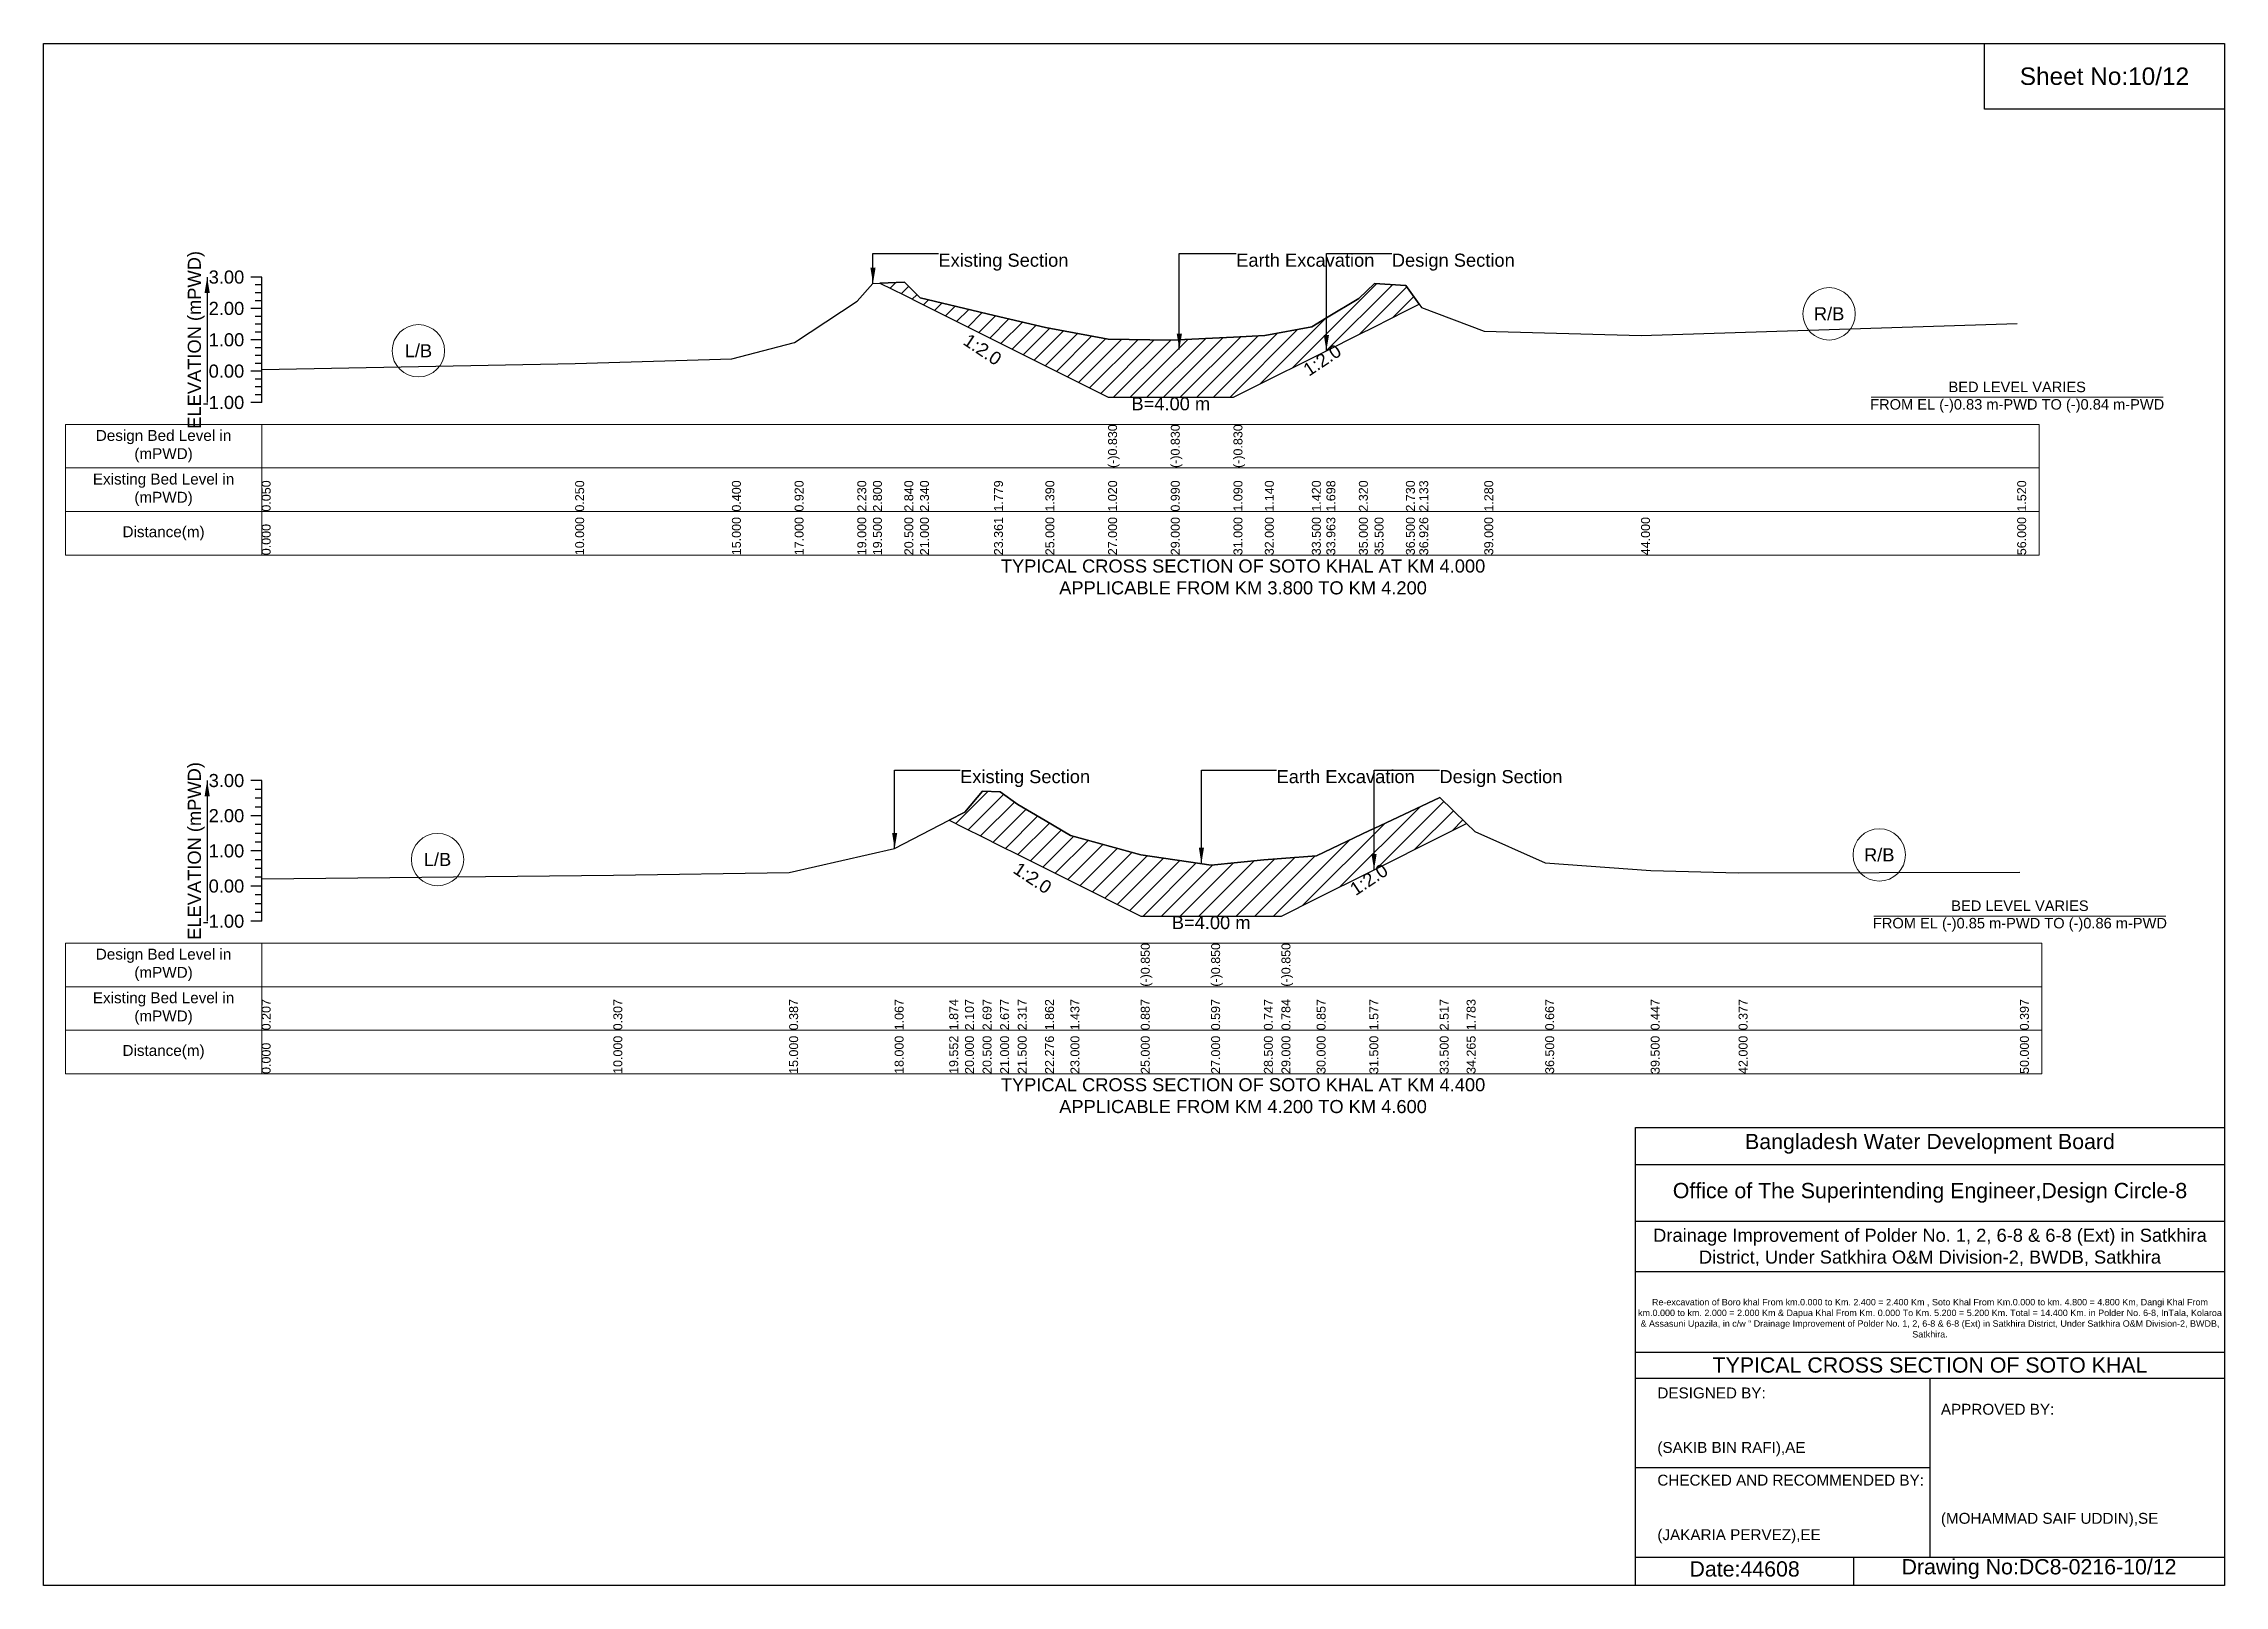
# Model space of a CAD drawing. Header units: inches. Extents: x 91000 to 218000, y -5656 to 30000.
# Drawn here: x 190000 to 198000, y -5656 to 0 of the extents above; entities that cross this region are included whole.
import ezdxf

# ---------------------------------------------------------------- set-up
doc = ezdxf.new("R2010")
doc.units = ezdxf.units.IN
doc.header["$LTSCALE"] = 7
doc.header["$MEASUREMENT"] = 0
for name, color, linetype, lineweight in [('Cross section Data Border', 7, 'Continuous', 9), ('Cross Section Labels', 7, 'Continuous', 9), ('Existing_Bed_Level for Xsection', 7, 'Continuous', 25)]:
    doc.layers.add(name, color=color, linetype=linetype, lineweight=lineweight)
doc.styles.get("Standard").update_dxf_attribs({"font": 'arial.ttf'})
doc.dimstyles.get("Standard").update_dxf_attribs({"dimtxt": 0.18, "dimasz": 0.18, "dimexe": 0.18, "dimexo": 0.0625, "dimgap": 0.09, "dimtad": 0, "dimtih": 1, "dimtoh": 1, "dimdec": 4, "dimzin": 0, "dimdsep": 46, "dimtxsty": 'Standard', "dimcen": 0.09, "dimadec": 0, "dimazin": 0, "dimtfac": 1, "dimtdec": 4, "dimtofl": 0, "dimtmove": 0, "dimatfit": 3, "dimfxl": 1, "dimtolj": 1, "dimtzin": 0, "dimarcsym": 0})

msp = doc.modelspace()

# ---------------------------------------------------------------- texts
at = {"attachment_point": 5}
for s, insert, char_height in [('Sheet No:10/12', (197560, -120), 64), ('Bangladesh Water Development Board', (196920, -4036), 56), ('Office of The Superintending Engineer,Design Circle-8', (196920, -4216), 56)]:
    msp.add_mtext(s, dxfattribs=dict(at, insert=insert, char_height=char_height))
for s, insert, char_height, width, attachment_point in [('Drainage Improvement of Polder No. 1, 2, 6-8 & 6-8 (Ext) in Satkhira District, Under Satkhira O&M Division-2, BWDB, Satkhira', (196920, -4416), 48, 2240, 5), ('Re-excavation of Boro khal From km.0.000 to Km. 2.400 = 2.400 Km , Soto Khal From Km.0.000 to km. 4.800 = 4.800 Km, Dangi Khal From km.0.000 to km. 2.000 = 2.000 Km & Dapua Khal From Km. 0.000 To Km. 5.200 = 5.200 Km. Total = 14.400 Km. in Polder No. 6-8, InTala, Kolaroa & Assasuni Upazila, in c/w “ Drainage Improvement of Polder No. 1, 2, 6-8 & 6-8 (Ext) in Satkhira District, Under Satkhira O&M Division-2, BWDB, Satkhira.', (196920, -4676), 23.565, 2160, 5), ('TYPICAL CROSS SECTION OF SOTO KHAL', (196920, -4848), 56, 2240, 5), ('DESIGNED BY:^J^J^J(SAKIB BIN RAFI),AE', (195920, -5056), 40, 1120, 4), ('APPROVED BY:^J^J^J^J^J^J(MOHAMMAD SAIF UDDIN),SE', (196960, -5216), 40, 1120, 4), ('CHECKED AND RECOMMENDED BY:^J^J^J(JAKARIA PERVEZ),EE', (195920, -5376), 40, 1120, 4), ('Date:44608', (196240, -5596), 56, 1120, 5), ('Drawing No:DC8-0216-10/12', (197320, -5596), 56, 1760, 5)]:
    msp.add_mtext(s, dxfattribs=dict(insert=insert, char_height=char_height, width=width, attachment_point=attachment_point))
at = {"layer": 'Cross section Data Border', "char_height": 40, "width": 640, "attachment_point": 5}
for s, insert in [('Design Bed Level in (mPWD)', (190440, -1476.8)), ('Existing Bed Level in (mPWD)', (190440, -1636.8)), ('Distance(m)', (190440, -1796.8)), ('Design Bed Level in (mPWD)', (190440, -3379.7)), ('Existing Bed Level in (mPWD)', (190440, -3539.7)), ('Distance(m)', (190440, -3699.7))]:
    msp.add_mtext(s, dxfattribs=dict(at, insert=insert))
at = {"layer": 'Cross Section Labels'}
for s, insert, char_height, attachment_point in [('Existing Section', (193282.5, -770.5), 48, 1), ('Earth Excavation', (194375, -770.5), 48, 1), ('Design Section', (194945.8, -770.5), 48, 1), ('R/B', (196550, -991.3), 48, 5), ('L/B', (191375, -1127), 48, 5), ('BED LEVEL VARIES ^JFROM EL (-)0.83 m-PWD TO (-)0.84 m-PWD', (197240, -1297.2), 38.4, 5), ('B=4.00 m', (194135, -1297.2), 48, 2), ('TYPICAL CROSS SECTION OF SOTO KHAL AT KM 4.000^JAPPLICABLE FROM KM 3.800 TO KM 4.200', (194400, -1956.8), 48, 5), ('Existing Section', (193362, -2665), 48, 1), ('Earth Excavation', (194523, -2665), 48, 1), ('Design Section', (195120.6, -2665), 48, 1), ('R/B', (196734, -2976.3), 48, 5), ('L/B', (191445, -2993.1), 48, 5), ('B=4.00 m', (194283, -3200.4), 48, 2), ('BED LEVEL VARIES ^JFROM EL (-)0.85 m-PWD TO (-)0.86 m-PWD', (197250, -3200.4), 38.4, 5), ('TYPICAL CROSS SECTION OF SOTO KHAL AT KM 4.400^JAPPLICABLE FROM KM 4.200 TO KM 4.600', (194400, -3859.7), 48, 5)]:
    msp.add_mtext(s, dxfattribs=dict(at, insert=insert, char_height=char_height, attachment_point=attachment_point))
at = {"layer": 'Cross Section Labels', "char_height": 48, "attachment_point": 2}
for insert, rotation in [((193457.8, -1102.3), 326.30993), ((194677, -1141.2), 33.69007), ((193641.4, -3040.8), 326.30993), ((194848.3, -3046.7), 33.69007)]:
    msp.add_mtext('1:2.0', dxfattribs=dict(at, insert=insert, rotation=rotation))
at = {"layer": 'Existing_Bed_Level for Xsection', "rotation": 90}
for s, insert, char_height, attachment_point in [('ELEVATION (mPWD)', (190560, -1086.8), 48, 5), ('(-)0.830', (193905, -1556.8), 32.8, 1), ('(-)0.830', (194135, -1556.8), 32.8, 1), ('(-)0.830', (194365, -1556.8), 32.8, 1), ('0.050', (190800, -1716.8), 32.8, 1), ('0.250', (191950, -1716.8), 32.8, 1), ('0.400', (192525, -1716.8), 32.8, 1), ('0.920', (192755, -1716.8), 32.8, 1), ('2.230', (192985, -1716.8), 32.8, 1), ('2.800', (193042.5, -1716.8), 32.8, 1), ('2.840', (193157.5, -1716.8), 32.8, 1), ('2.340', (193215, -1716.8), 32.8, 1), ('1.779', (193486.5, -1716.8), 32.8, 1), ('1.390', (193675, -1716.8), 32.8, 1), ('1.020', (193905, -1716.8), 32.8, 1), ('0.990', (194135, -1716.8), 32.8, 1), ('1.090', (194365, -1716.8), 32.8, 1), ('1.140', (194480, -1716.8), 32.8, 1), ('1.420', (194652.5, -1716.8), 32.8, 1), ('1.698', (194705.8, -1716.8), 32.8, 1), ('2.320', (194825, -1716.8), 32.8, 1), ('2.730', (194997.5, -1716.8), 32.8, 1), ('2.133', (195046.5, -1716.8), 32.8, 1), ('1.280', (195285, -1716.8), 32.8, 1), ('1.520', (197240, -1716.8), 32.8, 1), ('10.000', (191950, -1876.8), 32.8, 1), ('15.000', (192525, -1876.8), 32.8, 1), ('17.000', (192755, -1876.8), 32.8, 1), ('19.000', (192985, -1876.8), 32.8, 1), ('19.500', (193042.5, -1876.8), 32.8, 1), ('20.500', (193157.5, -1876.8), 32.8, 1), ('21.000', (193215, -1876.8), 32.8, 1), ('23.361', (193486.5, -1876.8), 32.8, 1), ('25.000', (193675, -1876.8), 32.8, 1), ('27.000', (193905, -1876.8), 32.8, 1), ('29.000', (194135, -1876.8), 32.8, 1), ('31.000', (194365, -1876.8), 32.8, 1), ('32.000', (194480, -1876.8), 32.8, 1), ('33.500', (194652.5, -1876.8), 32.8, 1), ('33.963', (194705.8, -1876.8), 32.8, 1), ('35.000', (194825, -1876.8), 32.8, 1), ('35.500', (194882.5, -1876.8), 32.8, 1), ('36.500', (194997.5, -1876.8), 32.8, 1), ('36.926', (195046.5, -1876.8), 32.8, 1), ('39.000', (195285, -1876.8), 32.8, 1), ('44.000', (195860, -1876.8), 32.8, 1), ('56.000', (197240, -1876.8), 32.8, 1), ('0.000', (190800, -1876.8), 32.8, 1), ('ELEVATION (mPWD)', (190560, -2961.7), 48, 5), ('(-)0.850', (194025, -3459.7), 32.8, 1), ('(-)0.850', (194283, -3459.7), 32.8, 1), ('(-)0.850', (194541, -3459.7), 32.8, 1), ('0.207', (190800, -3619.7), 32.8, 1), ('0.307', (192090, -3619.7), 32.8, 1), ('0.387', (192735, -3619.7), 32.8, 1), ('1.067', (193122, -3619.7), 32.8, 1), ('1.874', (193322.2, -3619.7), 32.8, 1), ('2.107', (193380, -3619.7), 32.8, 1), ('2.697', (193444.5, -3619.7), 32.8, 1), ('2.677', (193509, -3619.7), 32.8, 1), ('2.317', (193573.5, -3619.7), 32.8, 1), ('1.862', (193673.6, -3619.7), 32.8, 1), ('1.437', (193767, -3619.7), 32.8, 1), ('0.887', (194025, -3619.7), 32.8, 1), ('0.597', (194283, -3619.7), 32.8, 1), ('0.747', (194476.5, -3619.7), 32.8, 1), ('0.784', (194541, -3619.7), 32.8, 1), ('0.857', (194670, -3619.7), 32.8, 1), ('1.577', (194863.5, -3619.7), 32.8, 1), ('2.517', (195121.5, -3619.7), 32.8, 1), ('1.783', (195220.2, -3619.7), 32.8, 1), ('0.667', (195508.5, -3619.7), 32.8, 1), ('0.447', (195895.5, -3619.7), 32.8, 1), ('0.377', (196218, -3619.7), 32.8, 1), ('0.397', (197250, -3619.7), 32.8, 1), ('0.000', (190800, -3779.7), 32.8, 1), ('10.000', (192090, -3779.7), 32.8, 1), ('15.000', (192735, -3779.7), 32.8, 1), ('18.000', (193122, -3779.7), 32.8, 1), ('19.552', (193322.2, -3779.7), 32.8, 1), ('20.000', (193380, -3779.7), 32.8, 1), ('20.500', (193444.5, -3779.7), 32.8, 1), ('21.000', (193509, -3779.7), 32.8, 1), ('21.500', (193573.5, -3779.7), 32.8, 1), ('22.276', (193673.6, -3779.7), 32.8, 1), ('23.000', (193767, -3779.7), 32.8, 1), ('25.000', (194025, -3779.7), 32.8, 1), ('27.000', (194283, -3779.7), 32.8, 1), ('28.500', (194476.5, -3779.7), 32.8, 1), ('29.000', (194541, -3779.7), 32.8, 1), ('30.000', (194670, -3779.7), 32.8, 1), ('31.500', (194863.5, -3779.7), 32.8, 1), ('33.500', (195121.5, -3779.7), 32.8, 1), ('34.265', (195220.2, -3779.7), 32.8, 1), ('36.500', (195508.5, -3779.7), 32.8, 1), ('39.500', (195895.5, -3779.7), 32.8, 1), ('42.000', (196218, -3779.7), 32.8, 1), ('50.000', (197250, -3779.7), 32.8, 1)]:
    msp.add_mtext(s, dxfattribs=dict(at, insert=insert, char_height=char_height, attachment_point=attachment_point))
at = {"layer": 'Existing_Bed_Level for Xsection', "char_height": 48, "attachment_point": 6}
for s, insert in [('3.00', (190736, -856.7)), ('2.00', (190736, -971.7)), ('1.00', (190736, -1086.8)), ('0.00', (190736, -1201.8)), ('-1.00', (190736, -1316.8)), ('3.00', (190736, -2703.7)), ('2.00', (190736, -2832.7)), ('1.00', (190736, -2961.7)), ('0.00', (190736, -3090.7)), ('-1.00', (190736, -3219.7))]:
    msp.add_mtext(s, dxfattribs=dict(at, insert=insert))

# ---------------------------------------------------------------- hatches: boundary and pattern name
at = {"layer": 'Existing_Bed_Level for Xsection'}
h = msp.add_hatch(dxfattribs=at)
h.set_pattern_fill('ANSI31', color=256, scale=345, style=0)
h.paths.add_polyline_path([(193068.1, -878.7), (193157.5, -923.4), (193215, -952.2), (193486.5, -1088), (193675, -1182.2), (193905, -1297.2), (194135, -1297.2), (194365, -1297.2), (194480, -1239.7), (194652.5, -1153.5), (194705.8, -1126.8), (194825, -1067.2), (194882.5, -1038.5), (194997.5, -980.9), (195046.5, -956.4), (194997.5, -887.8), (194882.5, -879.7), (194825, -934.9), (194705.8, -1006.5), (194652.5, -1038.5), (194480, -1070.7), (194365, -1076.4), (194135, -1087.9), (193905, -1084.5), (193675, -1041.9), (193486.5, -997.1), (193215, -932.6), (193157.5, -875.1)])
h = msp.add_hatch(dxfattribs=at)
h.set_pattern_fill('ANSI31', color=256, scale=387, style=0)
h.paths.add_polyline_path([(193322.2, -2849), (193380, -2877.9), (193444.5, -2910.1), (193509, -2942.4), (193573.5, -2974.6), (193673.6, -3024.7), (193767, -3071.4), (194025, -3200.4), (194283, -3200.4), (194476.5, -3200.4), (194541, -3200.4), (194670, -3135.9), (194863.5, -3039.1), (194880.6, -3030.6), (195121.5, -2910.1), (195220.2, -2860.8), (195121.5, -2766), (194880.6, -2879.2), (194863.5, -2887.3), (194670, -2980.2), (194541, -2989.6), (194476.5, -2994.3), (194283, -3013.7), (194025, -2976.3), (193767, -2905.3), (193673.6, -2850.5), (193573.5, -2791.8), (193509, -2745.4), (193444.5, -2742.8), (193380, -2818.9)])

# ---------------------------------------------------------------- linework, layer by layer
for points in [[(190000, 0), (198000, 0), (198000, -5656), (190000, -5656)], [(197120, 0), (198000, 0), (198000, -240), (197120, -240)]]:
    msp.add_lwpolyline(points, close=True)
for points in [[(195840, -5656), (195840, -3976), (198000, -3976)], [(195840, -4112), (198000, -4112)], [(195840, -4320), (198000, -4320)], [(195840, -4504), (198000, -4504)], [(195840, -4800), (198000, -4800)], [(195840, -4896), (198000, -4896)], [(196920, -4896), (196920, -5552)], [(195840, -5224), (196920, -5224)], [(195840, -5552), (198000, -5552)], [(196640, -5552), (196640, -5656)]]:
    msp.add_lwpolyline(points)
at = {"layer": 'Cross section Data Border'}
for points in [[(190080, -1396.8), (197320, -1396.8), (197320, -1876.8), (190080, -1876.8)], [(190080, -3299.7), (197330, -3299.7), (197330, -3779.7), (190080, -3779.7)]]:
    msp.add_lwpolyline(points, close=True, dxfattribs=at)
for points in [[(190800, -1396.8), (190800, -1876.8)], [(190080, -1556.8), (197320, -1556.8)], [(190080, -1716.8), (197320, -1716.8)], [(190800, -3299.7), (190800, -3779.7)], [(190080, -3459.7), (197330, -3459.7)], [(190080, -3619.7), (197330, -3619.7)]]:
    msp.add_lwpolyline(points, dxfattribs=at)
at = {"layer": 'Cross Section Labels'}
for points in [[(196704.2, -1297.2), (197775.8, -1297.2)], [(196714.2, -3200.4), (197785.8, -3200.4)]]:
    msp.add_lwpolyline(points, dxfattribs=at)
for centre in [(196550, -991.3), (191375, -1127), (191445, -2993.1), (196734, -2976.3)]:
    msp.add_circle(centre, 96, dxfattribs=at)
at = {"layer": 'Existing_Bed_Level for Xsection'}
for points in [[(190800, -856.7), (190760, -856.7)], [(190800, -1316.8), (190800, -1201.8), (190800, -1086.8), (190800, -971.7), (190800, -856.7)], [(190800, -1196), (191950, -1173), (192525, -1155.8), (192755, -1096), (192985, -945.3), (193042.5, -879.7), (193068.1, -878.7), (193157.5, -875.1), (193215, -932.6), (193486.5, -997.1), (193675, -1041.9), (193905, -1084.5), (193905, -1084.5), (194135, -1087.9), (194135, -1087.9), (194365, -1076.4), (194365, -1076.4), (194480, -1070.7), (194652.5, -1038.5), (194705.8, -1006.5), (194825, -934.9), (194882.5, -879.7), (194997.5, -887.8), (195046.5, -956.4), (195055, -968.3), (195285, -1054.5), (195860, -1070.7), (197240, -1027)], [(190800, -885.5), (190776, -885.5)], [(190800, -914.2), (190776, -914.2)], [(190800, -943), (190776, -943)], [(190800, -971.7), (190760, -971.7)], [(190800, -1000.5), (190776, -1000.5)], [(190800, -1029.2), (190776, -1029.2)], [(190800, -1086.8), (190760, -1086.8)], [(190800, -1058), (190776, -1058)], [(190800, -1115.5), (190776, -1115.5)], [(190800, -1144.2), (190776, -1144.2)], [(190800, -1173), (190776, -1173)], [(190800, -1201.8), (190760, -1201.8)], [(190800, -1230.5), (190776, -1230.5)], [(190800, -1259.2), (190776, -1259.2)], [(190800, -1316.8), (190760, -1316.8)], [(190800, -1288), (190776, -1288)], [(190800, -2703.7), (190760, -2703.7)], [(190800, -3219.7), (190800, -3090.7), (190800, -2961.7), (190800, -2832.7), (190800, -2703.7)], [(190800, -2736), (190776, -2736)], [(190800, -2768.2), (190776, -2768.2)], [(190800, -3064), (192090, -3051.1), (192735, -3040.8), (193122, -2953.1), (193322.2, -2849), (193380, -2818.9), (193444.5, -2742.8), (193509, -2745.4), (193573.5, -2791.8), (193673.6, -2850.5), (193767, -2905.3), (194025, -2976.3), (194025, -2976.3), (194283, -3013.7), (194283, -3013.7), (194476.5, -2994.3), (194541, -2989.6), (194541, -2989.6), (194670, -2980.2), (194863.5, -2887.3), (194880.6, -2879.2), (195121.5, -2766), (195220.2, -2860.8), (195250.5, -2889.8), (195508.5, -3004.7), (195895.5, -3033), (196218, -3042.1), (197250, -3039.5)], [(190800, -2832.7), (190760, -2832.7)], [(190800, -2800.5), (190776, -2800.5)], [(190800, -2865), (190776, -2865)], [(190800, -2897.2), (190776, -2897.2)], [(190800, -2929.5), (190776, -2929.5)], [(190800, -2961.7), (190760, -2961.7)], [(190800, -2994), (190776, -2994)], [(190800, -3026.2), (190776, -3026.2)], [(190800, -3090.7), (190760, -3090.7)], [(190800, -3058.5), (190776, -3058.5)], [(190800, -3123), (190776, -3123)], [(190800, -3155.2), (190776, -3155.2)], [(190800, -3187.5), (190776, -3187.5)], [(190800, -3219.7), (190760, -3219.7)]]:
    msp.add_lwpolyline(points, dxfattribs=at)
for points in [[(193068.1, -878.7), (193068.1, -878.7), (193157.5, -923.4), (193215, -952.2), (193486.5, -1088), (193675, -1182.2), (193905, -1297.2), (193905, -1297.2), (194135, -1297.2), (194135, -1297.2), (194365, -1297.2), (194365, -1297.2), (194480, -1239.7), (194652.5, -1153.5), (194705.8, -1126.8), (194825, -1067.2), (194882.5, -1038.5), (194997.5, -980.9), (195046.5, -956.4), (195046.5, -956.4), (195046.5, -956.4), (194997.5, -887.8), (194882.5, -879.7), (194825, -934.9), (194705.8, -1006.5), (194652.5, -1038.5), (194480, -1070.7), (194365, -1076.4), (194365, -1076.4), (194135, -1087.9), (194135, -1087.9), (193905, -1084.5), (193905, -1084.5), (193675, -1041.9), (193486.5, -997.1), (193215, -932.6), (193157.5, -875.1), (193068.1, -878.7)], [(193322.2, -2849), (193322.2, -2849), (193380, -2877.9), (193444.5, -2910.1), (193509, -2942.4), (193573.5, -2974.6), (193673.6, -3024.7), (193767, -3071.4), (194025, -3200.4), (194025, -3200.4), (194283, -3200.4), (194283, -3200.4), (194476.5, -3200.4), (194541, -3200.4), (194541, -3200.4), (194670, -3135.9), (194863.5, -3039.1), (194880.6, -3030.6), (195121.5, -2910.1), (195220.2, -2860.8), (195121.5, -2766), (194880.6, -2879.2), (194863.5, -2887.3), (194670, -2980.2), (194541, -2989.6), (194541, -2989.6), (194476.5, -2994.3), (194283, -3013.7), (194283, -3013.7), (194025, -2976.3), (194025, -2976.3), (193767, -2905.3), (193673.6, -2850.5), (193573.5, -2791.8), (193509, -2745.4), (193444.5, -2742.8), (193380, -2818.9), (193322.2, -2849)]]:
    msp.add_lwpolyline(points, close=True, dxfattribs=at)

msp.set_redraw_order([(e.dxf.handle, doc.entitydb.next_handle()) for e in msp.query("TEXT MTEXT ATTDEF DIMENSION ARC_DIMENSION")])  # texts and dimensions are drawn at this point

# ---------------------------------------------------------------- leaders
at = {"layer": 'Cross Section Labels', "annotation_type": 0, "has_hookline": 1, "hookline_direction": 0}
for points, text_width in [([(193042.5, -879.7), (193042.5, -770.5), (193282.4, -770.5)], 467.2), ([(194166.3, -1121.9), (194166.3, -770.5), (194374.9, -770.5)], 497), ([(194705.8, -1126.8), (194705.8, -770.5), (194945.7, -770.5)], 441.2), ([(193122, -2953.1), (193122, -2665), (193361.9, -2665)], 467.2), ([(194247.3, -3007.5), (194247.3, -2665), (194522.9, -2665)], 497), ([(194880.6, -3030.6), (194880.6, -2665), (195120.5, -2665)], 441.2)]:
    msp.add_leader(points, dimstyle='Standard', override={"dimasz": 57.6}, dxfattribs=dict(at, text_width=text_width))
at = {"layer": 'Existing_Bed_Level for Xsection'}
for points in [[(190600, -856.7), (190600, -1316.8)], [(190600, -2703.7), (190600, -3219.7)]]:
    msp.add_leader(points, dimstyle='Standard', override={"dimasz": 57.6}, dxfattribs=at)

doc.saveas('drawing.dxf')
